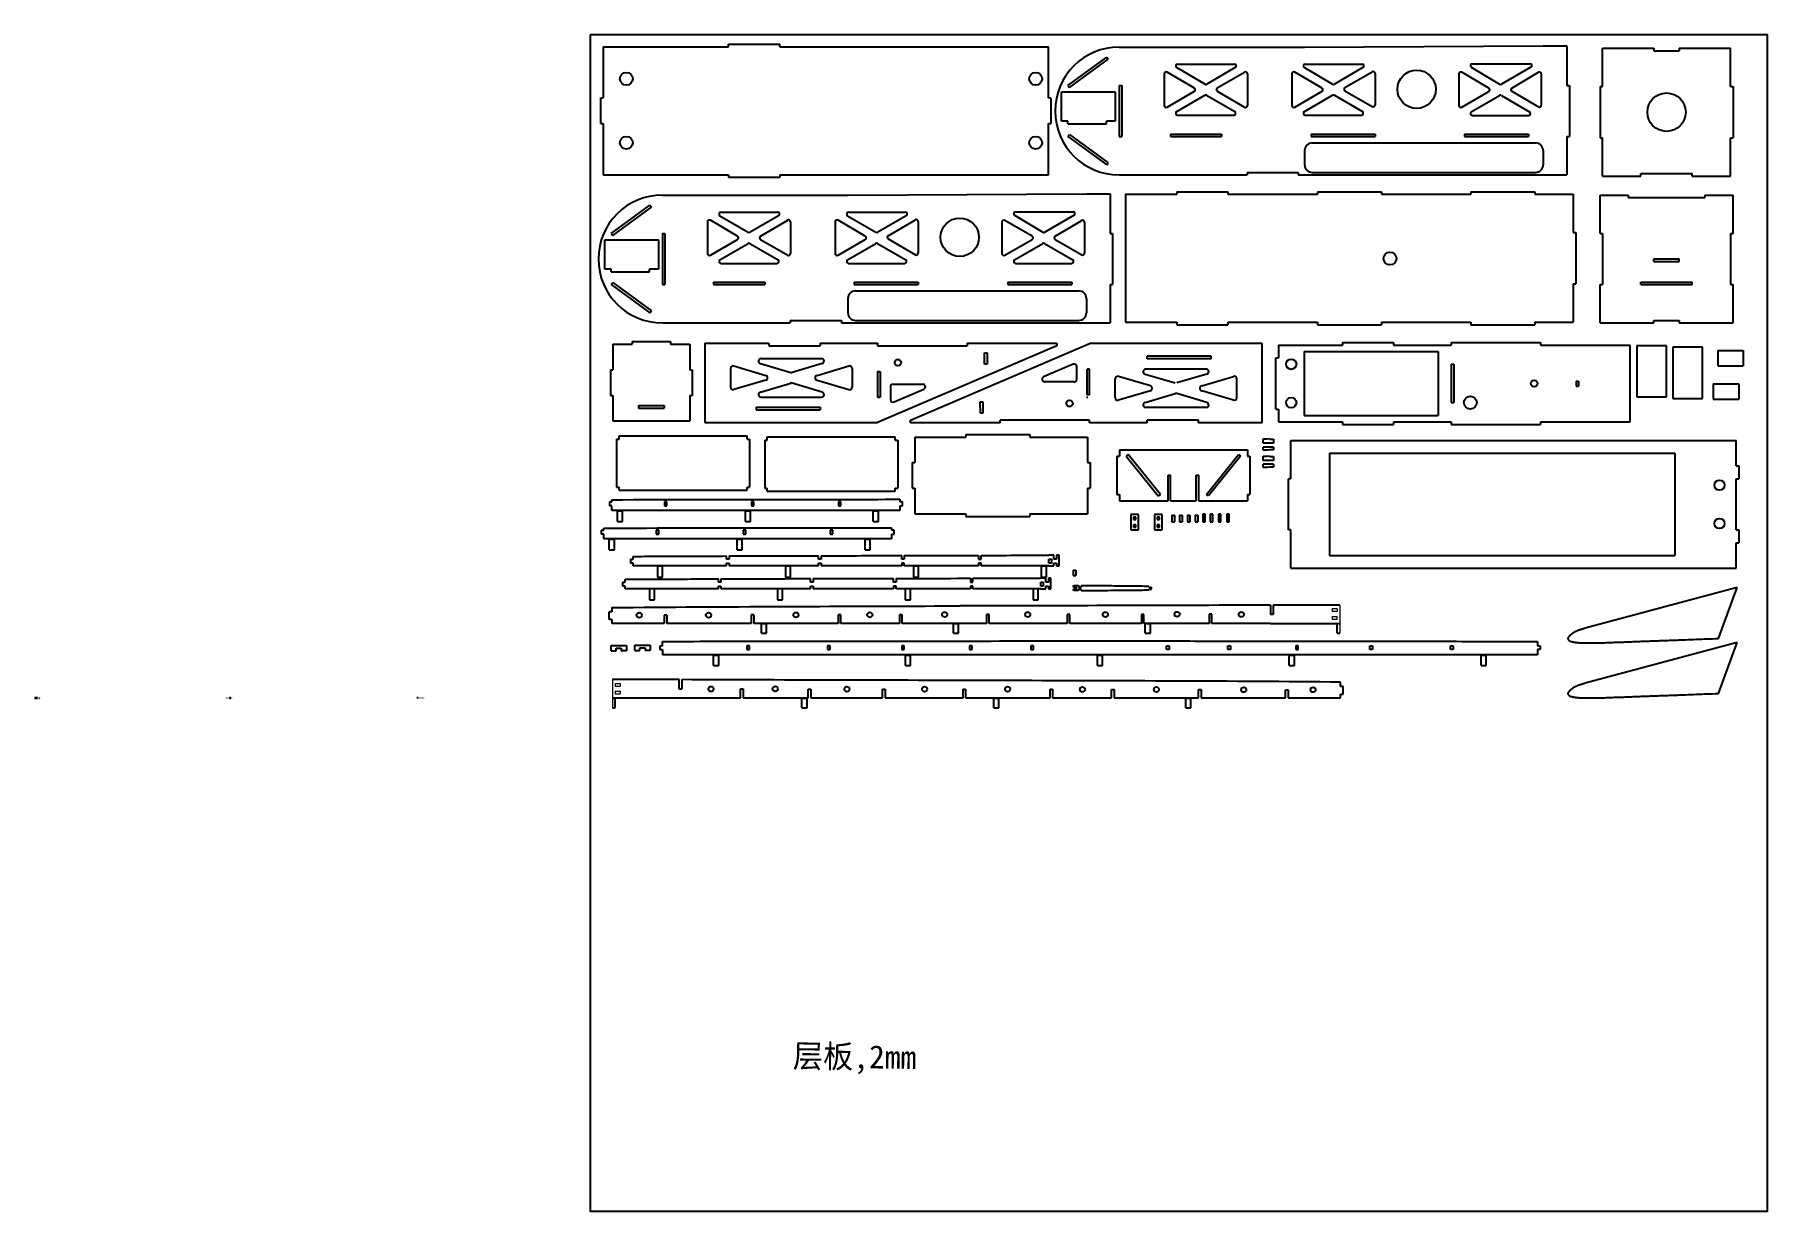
# Model space of a CAD drawing. Header units: millimetres. Extents: x -454 to 901, y -788 to 132.
import ezdxf

# ---------------------------------------------------------------- set-up
doc = ezdxf.new("R2010")
doc.units = ezdxf.units.MM
doc.layers.add('SLD-0', color=7, linetype='Continuous')

msp = doc.modelspace()

# ---------------------------------------------------------------- texts
msp.add_text('层板,2mm', height=18.12, rotation=359.2261).set_placement((138.7, -675.9))

# ---------------------------------------------------------------- blocks, each defined once
blk = doc.blocks.new('块2')
at = {"layer": 'SLD-0'}
for p, q in [((31.3, 45.2), (31.3, 49.2)), ((31.3, 49.2), (43.3, 49.2)), ((31.3, 45.2), (35.3, 45.2)), ((35.3, 45.2), (35.3, 47.2)), ((35.3, 47.2), (39.3, 47.2)), ((39.3, 47.2), (39.3, 45.2)), ((43.3, 45.2), (39.3, 45.2)), ((43.3, 49.2), (43.3, 45.2))]:
    blk.add_line(p, q, dxfattribs=at)
blk = doc.blocks.new('main_wing_第二横梁左')
at = {"color": 7, "linetype": 'Continuous', "lineweight": 25}
for p, q in [((2, 16.7), (0, 16.7)), ((0, 10.7), (0, 16.7)), ((2, 20.1), (2, 16.7)), ((43, 14.1), (43, 7.7)), ((45, 14.1), (43, 14.1)), ((45, 14.1), (45, 7.7)), ((111, 14.3), (111, 7.7)), ((113, 14.3), (111, 14.3)), ((113, 14.3), (113, 7.7)), ((179, 14.4), (179, 7.7)), ((181, 14.4), (179, 14.4)), ((181, 7.7), (181, 14.4)), ((227, 14.5), (227, 7.7)), ((229, 14.5), (227, 14.5)), ((229, 7.7), (229, 14.5)), ((295, 14.6), (295, 7.7)), ((297, 14.6), (295, 14.6)), ((297, 7.7), (297, 14.6)), ((358, 14.6), (358, 7.7)), ((360, 14.6), (358, 14.6)), ((360, 7.7), (360, 14.6)), ((416, 14.7), (416, 7.7)), ((418, 14.7), (416, 14.7)), ((418, 7.7), (418, 14.7)), ((469, 14.8), (469, 7.7)), ((471, 14.8), (469, 14.8)), ((471, 7.7), (471, 14.8)), ((517, 22), (517, 14.7)), ((519, 14.7), (517, 14.7)), ((571, 22), (519, 22)), ((519, 22), (519, 14.7)), ((2, 10.7), (0, 10.7)), ((2, 10.7), (2, 7.7)), ((119, 0), (119, 7.7)), ((119, 0), (123, 0)), ((119.2, 7.7), (119.2, 7.6)), ((119.2, 7.6), (120.2, 7.6)), ((120.2, 7.6), (120.2, 7.7)), ((120.4, 7.7), (120.4, 7.6)), ((120.4, 7.6), (121.4, 7.6)), ((121.4, 7.6), (121.4, 7.7)), ((121.6, 7.7), (121.6, 7.6)), ((121.6, 7.6), (122.6, 7.6)), ((122.6, 7.6), (122.6, 7.7)), ((122.8, 7.7), (122.8, 7.6)), ((122.8, 7.6), (123, 7.6)), ((123, 0), (123, 7.6)), ((269, 0), (269, 7.7)), ((269, 0), (273, 0)), ((269.2, 7.7), (269.2, 7.6)), ((269.2, 7.6), (270.2, 7.6)), ((270.2, 7.6), (270.2, 7.7)), ((270.4, 7.7), (270.4, 7.6)), ((270.4, 7.6), (271.4, 7.6)), ((271.4, 7.6), (271.4, 7.7)), ((271.6, 7.7), (271.6, 7.6)), ((271.6, 7.6), (272.6, 7.6)), ((272.6, 7.6), (272.6, 7.7)), ((272.8, 7.7), (272.8, 7.6)), ((272.8, 7.6), (273, 7.6)), ((273, 0), (273, 7.6)), ((419, 0), (419, 7.7)), ((419.2, 7.7), (419.2, 7.6)), ((419.2, 7.6), (420.2, 7.6)), ((420.2, 7.6), (420.2, 7.7)), ((420.4, 7.7), (420.4, 7.6)), ((420.4, 7.6), (421.4, 7.6)), ((421.4, 7.6), (421.4, 7.7)), ((421.6, 7.7), (421.6, 7.6)), ((421.6, 7.6), (422.6, 7.6)), ((422.6, 7.6), (422.6, 7.7)), ((422.8, 7.7), (422.8, 7.6)), ((422.8, 7.6), (423, 7.6)), ((423, 0), (423, 7.6)), ((517, 7.7), (569, 7.7)), ((569, 0), (569, 7.7)), ((569, 0), (571, 0)), ((569.2, 7.7), (569.2, 7.6)), ((569.2, 7.7), (570.2, 7.7)), ((569.2, 7.6), (570.2, 7.6)), ((570.2, 7.6), (570.2, 7.7)), ((570.4, 7.7), (570.4, 7.6)), ((570.4, 7.7), (571, 7.7)), ((570.4, 7.6), (571, 7.6)), ((419, 0), (423, 0))]:
    blk.add_line(p, q, dxfattribs=at)
at = {"color": 7, "linetype": 'Continuous', "lineweight": 18}
for p, q in [((569, 19), (565, 19)), ((565, 19), (565, 17)), ((569, 17), (565, 17)), ((569, 19), (569, 17)), ((571, 22), (571, 0)), ((569, 12.9), (565, 12.9)), ((565, 12.9), (565, 10.9)), ((565, 10.9), (569, 10.9)), ((569, 10.9), (569, 12.9))]:
    blk.add_line(p, q, dxfattribs=at)
at = {"color": 7, "linetype": 'Continuous', "lineweight": 25}
for centre in [(23.4, 14.1), (77.6, 14.1), (145.9, 14.3), (203.7, 14.4), (262.2, 14.6), (327.1, 14.6), (387.8, 14.6), (443.9, 14.8), (494.1, 14.7)]:
    blk.add_circle(centre, 2, dxfattribs=at)
for points, knots in [([(2, 20.1), (46.3, 20.5), (90.6, 20.7), (134.8, 20.9), (174.6, 21.1), (214.5, 21.2), (254.3, 21.3)], [0.0020001, 0.0020001, 0.0020001, 0.0020001, 0.1348402, 0.1348402, 0.1348402, 0.2542678, 0.2542678, 0.2542678, 0.2542678]), ([(517, 22), (474.1, 21.8), (393.2, 21.6), (312.3, 21.4), (274.3, 21.4)], [0, 0, 0, 0, 0.25, 0.4713061, 0.4713061, 0.4713061, 0.4713061])]:
    blk.add_open_spline(points, degree=3, knots=knots, dxfattribs=at)
for points in [[(254.3, 21.3), (260.9, 21.3), (267.6, 21.3), (274.3, 21.4)], [(43, 7.7), (29.3, 7.7), (15.7, 7.7), (2, 7.7)], [(111, 7.7), (89, 7.7), (67, 7.7), (45, 7.7)], [(119, 7.7), (117, 7.7), (115, 7.7), (113, 7.7)], [(120.2, 7.7), (119.9, 7.7), (119.5, 7.7), (119.2, 7.7)], [(121.4, 7.7), (121.1, 7.7), (120.7, 7.7), (120.4, 7.7)], [(122.6, 7.7), (122.3, 7.7), (121.9, 7.7), (121.6, 7.7)], [(179, 7.7), (160.3, 7.7), (141.5, 7.7), (122.8, 7.7)], [(227, 7.7), (211.7, 7.7), (196.3, 7.7), (181, 7.7)], [(269, 7.7), (255.7, 7.7), (242.3, 7.7), (229, 7.7)], [(270.2, 7.7), (269.9, 7.7), (269.5, 7.7), (269.2, 7.7)], [(271.4, 7.7), (271.1, 7.7), (270.7, 7.7), (270.4, 7.7)], [(272.6, 7.7), (272.3, 7.7), (271.9, 7.7), (271.6, 7.7)], [(295, 7.7), (287.6, 7.7), (280.2, 7.7), (272.8, 7.7)], [(358, 7.7), (337.7, 7.7), (317.3, 7.7), (297, 7.7)], [(416, 7.7), (397.3, 7.7), (378.7, 7.7), (360, 7.7)], [(419, 7.7), (418.7, 7.7), (418.3, 7.7), (418, 7.7)], [(420.2, 7.7), (419.9, 7.7), (419.5, 7.7), (419.2, 7.7)], [(421.4, 7.7), (421.1, 7.7), (420.7, 7.7), (420.4, 7.7)], [(422.6, 7.7), (422.3, 7.7), (421.9, 7.7), (421.6, 7.7)], [(469, 7.7), (453.6, 7.7), (438.2, 7.7), (422.8, 7.7)], [(517, 7.7), (501.7, 7.7), (486.3, 7.7), (471, 7.7)]]:
    blk.add_open_spline(points, degree=3, dxfattribs=at)
blk = doc.blocks.new('襟翼前龙骨挡板')
at = {"color": 7, "linetype": 'Continuous', "lineweight": 25}
for p, q in [((0, 15.5), (2, 15.5)), ((0, 15.5), (0, 12.5)), ((2, 15.5), (2, 18.9)), ((70, 15.5), (68, 15.5)), ((68, 15.5), (68, 12.5)), ((70, 12.5), (70, 15.5)), ((133, 15.5), (131, 15.5)), ((131, 15.5), (131, 12.5)), ((133, 12.5), (133, 15.5)), ((191, 15.5), (189, 15.5)), ((189, 15.5), (189, 12.5)), ((191, 12.5), (191, 15.5)), ((244, 15.5), (242, 15.5)), ((242, 15.5), (242, 12.5)), ((244, 12.5), (244, 15.5)), ((292, 15.5), (290, 15.5)), ((290, 15.5), (290, 12.5)), ((292, 19.3), (396, 19.3)), ((292, 12.5), (292, 15.5)), ((396, 15.5), (398, 15.5)), ((396, 12.5), (396, 15.5)), ((398, 15.5), (398, 12.5)), ((444, 12.5), (444, 15.5)), ((444, 15.5), (446, 15.5)), ((446, 15.5), (446, 12.5)), ((499, 15.5), (497, 15.5)), ((497, 15.5), (497, 12.5)), ((499, 12.5), (499, 15.5)), ((555, 12.5), (555, 15.5)), ((555, 15.5), (557, 15.5)), ((557, 15.5), (557, 12.5)), ((618, 12.5), (618, 15.5)), ((618, 15.5), (620, 15.5)), ((620, 15.5), (620, 12.5)), ((686, 18.9), (686, 15.5)), ((686, 15.5), (688, 15.5)), ((688, 15.5), (688, 12.5)), ((0, 12.5), (2, 12.5)), ((2, 12.5), (2, 8.3)), ((42, 0), (42, 8.3)), ((42, 0), (46, 0)), ((42.2, 8.3), (42.2, 8.1)), ((42.2, 8.1), (43.2, 8.1)), ((43.2, 8.1), (43.2, 8.3)), ((43.4, 8.3), (43.4, 8.1)), ((43.4, 8.1), (44.4, 8.1)), ((44.4, 8.1), (44.4, 8.3)), ((44.6, 8.3), (44.6, 8.1)), ((44.6, 8.1), (45.6, 8.1)), ((45.6, 8.1), (45.6, 8.3)), ((45.8, 8.3), (45.8, 8.1)), ((45.8, 8.1), (46, 8.1)), ((46, 0), (46, 8.1)), ((68, 12.5), (70, 12.5)), ((131, 12.5), (133, 12.5)), ((189, 12.5), (191, 12.5)), ((192, 0), (192, 8.3)), ((192, 0), (196, 0)), ((192.2, 8.3), (192.2, 8.1)), ((192.2, 8.1), (193.2, 8.1)), ((193.2, 8.1), (193.2, 8.3)), ((193.4, 8.3), (193.4, 8.1)), ((193.4, 8.1), (194.4, 8.1)), ((194.4, 8.1), (194.4, 8.3)), ((194.6, 8.3), (194.6, 8.1)), ((194.6, 8.1), (195.6, 8.1)), ((195.6, 8.1), (195.6, 8.3)), ((195.8, 8.3), (195.8, 8.1)), ((195.8, 8.1), (196, 8.1)), ((196, 0), (196, 8.1)), ((242, 12.5), (244, 12.5)), ((290, 12.5), (292, 12.5)), ((342, 8.3), (292, 8.3)), ((342, 0), (342, 8.3)), ((342, 0), (346, 0)), ((342.2, 8.3), (342.2, 8.1)), ((343.2, 8.3), (342.2, 8.3)), ((342.2, 8.1), (343.2, 8.1)), ((343.2, 8.1), (343.2, 8.3)), ((343.4, 8.3), (343.4, 8.1)), ((344.4, 8.3), (343.4, 8.3)), ((343.4, 8.1), (344.4, 8.1)), ((344.4, 8.1), (344.4, 8.3)), ((344.6, 8.3), (344.6, 8.1)), ((345.6, 8.3), (344.6, 8.3)), ((344.6, 8.1), (345.6, 8.1)), ((345.6, 8.1), (345.6, 8.3)), ((345.8, 8.3), (345.8, 8.1)), ((396, 8.3), (345.8, 8.3)), ((345.8, 8.1), (346, 8.1)), ((346, 0), (346, 8.1)), ((398, 12.5), (396, 12.5)), ((446, 12.5), (444, 12.5)), ((492, 0), (492, 8.3)), ((492, 0), (496, 0)), ((492.2, 8.3), (492.2, 8.1)), ((492.2, 8.1), (493.2, 8.1)), ((493.2, 8.1), (493.2, 8.3)), ((493.4, 8.3), (493.4, 8.1)), ((493.4, 8.1), (494.4, 8.1)), ((494.4, 8.1), (494.4, 8.3)), ((494.6, 8.3), (494.6, 8.1)), ((494.6, 8.1), (495.6, 8.1)), ((495.6, 8.1), (495.6, 8.3)), ((495.8, 8.3), (495.8, 8.1)), ((495.8, 8.1), (496, 8.1)), ((496, 0), (496, 8.1)), ((497, 12.5), (499, 12.5)), ((557, 12.5), (555, 12.5)), ((620, 12.5), (618, 12.5)), ((642, 0), (642, 8.3)), ((642, 0), (646, 0)), ((642.2, 8.3), (642.2, 8.1)), ((642.2, 8.1), (643.2, 8.1)), ((643.2, 8.1), (643.2, 8.3)), ((643.4, 8.3), (643.4, 8.1)), ((643.4, 8.1), (644.4, 8.1)), ((644.4, 8.1), (644.4, 8.3)), ((644.6, 8.3), (644.6, 8.1)), ((644.6, 8.1), (645.6, 8.1)), ((645.6, 8.1), (645.6, 8.3)), ((645.8, 8.3), (645.8, 8.1)), ((645.8, 8.1), (646, 8.1)), ((646, 0), (646, 8.1)), ((686, 12.5), (686, 8.3)), ((688, 12.5), (686, 12.5))]:
    blk.add_line(p, q, dxfattribs=at)
for points, knots in [([(2, 18.9), (28.2, 19), (54.4, 19), (151, 19.1), (221.5, 19.1), (292, 19.3)], [0.002, 0.002, 0.002, 0.002, 0.0805321, 0.0805321, 0.2920002, 0.2920002, 0.2920002, 0.2920002]), ([(192, 8.3), (160.5, 8.3), (111.8, 8.3), (63.1, 8.3), (45.8, 8.3)], [0.0999806, 0.0999806, 0.0999806, 0.0999806, 0.1944848, 0.2461806, 0.2461806, 0.2461806, 0.2461806]), ([(492, 8.3), (484.2, 8.3), (452.2, 8.3), (420.2, 8.3), (396, 8.3)], [0.4923613, 0.4923613, 0.4923613, 0.4923613, 0.5520607, 0.736081, 0.736081, 0.736081, 0.736081]), ([(642, 8.3), (632.5, 8.3), (598.8, 8.3), (550.1, 8.3), (510.9, 8.3), (495.8, 8.3)], [0.111635, 0.111635, 0.111635, 0.111635, 0.1840202, 0.3680405, 0.4827162, 0.4827162, 0.4827162, 0.4827162])]:
    blk.add_open_spline(points, degree=3, knots=knots, dxfattribs=at)
for points in [[(396, 19.3), (420.2, 19.2), (468.5, 19.1), (541, 19.1), (613.5, 19), (661.8, 18.9), (686, 18.9)], [(42, 8.3), (28.7, 8.3), (15.3, 8.3), (2, 8.3)], [(43.2, 8.3), (42.9, 8.3), (42.6, 8.3), (42.2, 8.3)], [(44.4, 8.3), (44.1, 8.3), (43.8, 8.3), (43.4, 8.3)], [(45.6, 8.3), (45.3, 8.3), (45, 8.3), (44.6, 8.3)], [(193.2, 8.3), (192.9, 8.3), (192.6, 8.3), (192.2, 8.3)], [(194.4, 8.3), (194.1, 8.3), (193.8, 8.3), (193.4, 8.3)], [(195.6, 8.3), (195.3, 8.3), (195, 8.3), (194.6, 8.3)], [(292, 8.3), (259.9, 8.3), (227.9, 8.3), (195.8, 8.3)], [(493.2, 8.3), (492.9, 8.3), (492.6, 8.3), (492.2, 8.3)], [(494.4, 8.3), (494.1, 8.3), (493.8, 8.3), (493.4, 8.3)], [(495.6, 8.3), (495.3, 8.3), (495, 8.3), (494.6, 8.3)], [(643.2, 8.3), (642.9, 8.3), (642.6, 8.3), (642.2, 8.3)], [(644.4, 8.3), (644.1, 8.3), (643.8, 8.3), (643.4, 8.3)], [(645.6, 8.3), (645.3, 8.3), (645, 8.3), (644.6, 8.3)], [(686, 8.3), (672.6, 8.3), (659.2, 8.3), (645.8, 8.3)]]:
    blk.add_open_spline(points, degree=3, dxfattribs=at)
blk = doc.blocks.new('main_wing_第二横梁右')
at = {"color": 7, "linetype": 'Continuous', "lineweight": 25}
for p, q in [((623, 22), (571, 22)), ((623, 14.7), (623, 22)), ((625, 14.7), (623, 14.7)), ((625, 22), (625, 14.7)), ((671, 7.7), (671, 14.8)), ((671, 14.8), (673, 14.8)), ((673, 14.8), (673, 7.7)), ((724, 7.7), (724, 14.7)), ((724, 14.7), (726, 14.7)), ((726, 14.7), (726, 7.7)), ((782, 7.7), (782, 14.6)), ((782, 14.6), (784, 14.6)), ((784, 14.6), (784, 7.7)), ((845, 7.7), (845, 14.6)), ((845, 14.6), (847, 14.6)), ((847, 14.6), (847, 7.7)), ((913, 7.7), (913, 14.5)), ((913, 14.5), (915, 14.5)), ((915, 14.5), (915, 7.7)), ((961, 7.7), (961, 14.4)), ((961, 14.4), (963, 14.4)), ((963, 14.4), (963, 7.7)), ((1029, 7.7), (1029, 14.3)), ((1029, 14.3), (1031, 14.3)), ((1031, 14.3), (1031, 7.7)), ((1097, 7.7), (1097, 14.1)), ((1097, 14.1), (1099, 14.1)), ((1099, 14.1), (1099, 7.7)), ((1140, 16.7), (1140, 20.1)), ((1142, 16.7), (1140, 16.7)), ((1142, 10.7), (1142, 16.7)), ((119.2, 7.7), (119.2, 7.6)), ((119.2, 7.6), (120.2, 7.6)), ((120.2, 7.6), (120.2, 7.7)), ((120.4, 7.7), (120.4, 7.6)), ((120.4, 7.6), (121.4, 7.6)), ((121.4, 7.6), (121.4, 7.7)), ((121.6, 7.7), (121.6, 7.6)), ((122.6, 7.6), (122.6, 7.7)), ((122.8, 7.7), (122.8, 7.6)), ((122.8, 7.6), (123, 7.6)), ((269.2, 7.7), (269.2, 7.6)), ((270.2, 7.6), (270.2, 7.7)), ((270.4, 7.7), (270.4, 7.6)), ((271.4, 7.6), (271.4, 7.7)), ((271.6, 7.7), (271.6, 7.6)), ((271.6, 7.6), (272.6, 7.6)), ((272.6, 7.6), (272.6, 7.7)), ((272.8, 7.7), (272.8, 7.6)), ((419.2, 7.7), (419.2, 7.6)), ((420.2, 7.6), (420.2, 7.7)), ((420.4, 7.7), (420.4, 7.6)), ((421.4, 7.6), (421.4, 7.7)), ((421.6, 7.7), (421.6, 7.6)), ((422.6, 7.6), (422.6, 7.7)), ((422.8, 7.7), (422.8, 7.6)), ((422.8, 7.6), (423, 7.6)), ((569, 7.7), (569, 7.7)), ((569.2, 7.7), (569.2, 7.7)), ((570.2, 7.7), (570.2, 7.7)), ((571, 7.7), (571.4, 7.7)), ((571, 7.6), (571.4, 7.6)), ((571, 0), (573, 0)), ((571.4, 7.6), (571.4, 7.7)), ((571.6, 7.7), (571.6, 7.6)), ((571.6, 7.7), (572.6, 7.7)), ((571.6, 7.6), (572.6, 7.6)), ((572.6, 7.6), (572.6, 7.7)), ((572.8, 7.7), (572.8, 7.6)), ((572.8, 7.7), (625, 7.7)), ((572.8, 7.6), (573, 7.6)), ((573, 0), (573, 7.6)), ((719, 0), (719, 7.7)), ((719, 0), (723, 0)), ((719.2, 7.7), (719.2, 7.6)), ((719.2, 7.6), (720.2, 7.6)), ((720.2, 7.6), (720.2, 7.7)), ((720.4, 7.7), (720.4, 7.6)), ((720.4, 7.6), (721.4, 7.6)), ((721.4, 7.6), (721.4, 7.7)), ((721.6, 7.7), (721.6, 7.6)), ((721.6, 7.6), (722.6, 7.6)), ((722.6, 7.6), (722.6, 7.7)), ((722.8, 7.7), (722.8, 7.6)), ((722.8, 7.6), (723, 7.6)), ((723, 0), (723, 7.6)), ((869, 0), (869, 7.7)), ((869, 0), (873, 0)), ((869.2, 7.7), (869.2, 7.6)), ((869.2, 7.6), (870.2, 7.6)), ((870.2, 7.6), (870.2, 7.7)), ((870.4, 7.7), (870.4, 7.6)), ((870.4, 7.6), (871.4, 7.6)), ((871.4, 7.6), (871.4, 7.7)), ((871.6, 7.7), (871.6, 7.6)), ((871.6, 7.6), (872.6, 7.6)), ((872.6, 7.6), (872.6, 7.7)), ((872.8, 7.7), (872.8, 7.6)), ((872.8, 7.6), (873, 7.6)), ((873, 0), (873, 7.6)), ((1019, 0), (1019, 7.7)), ((1019, 0), (1023, 0)), ((1019.2, 7.7), (1019.2, 7.6)), ((1019.2, 7.6), (1020.2, 7.6)), ((1020.2, 7.6), (1020.2, 7.7)), ((1020.4, 7.7), (1020.4, 7.6)), ((1020.4, 7.6), (1021.4, 7.6)), ((1021.4, 7.6), (1021.4, 7.7)), ((1021.6, 7.7), (1021.6, 7.6)), ((1021.6, 7.6), (1022.6, 7.6)), ((1022.6, 7.6), (1022.6, 7.7)), ((1022.8, 7.7), (1022.8, 7.6)), ((1022.8, 7.6), (1023, 7.6)), ((1023, 0), (1023, 7.6)), ((1140, 7.7), (1140, 10.7)), ((1140, 10.7), (1142, 10.7))]:
    blk.add_line(p, q, dxfattribs=at)
at = {"color": 7, "linetype": 'Continuous', "lineweight": 18}
for p, q in [((571, 22), (571, 0)), ((573, 19), (577, 19)), ((573, 19), (573, 17)), ((573, 17), (577, 17)), ((577, 19), (577, 17)), ((573, 13), (577, 13)), ((573, 13), (573, 11)), ((573, 11), (577, 11)), ((577, 13), (577, 11))]:
    blk.add_line(p, q, dxfattribs=at)
at = {"color": 7, "linetype": 'Continuous', "lineweight": 25}
for centre in [(647.9, 14.7), (698.1, 14.8), (754.2, 14.6), (814.9, 14.6), (879.8, 14.6), (938.3, 14.4), (996.1, 14.3), (1064.4, 14.1), (1118.6, 14.1)]:
    blk.add_circle(centre, 2, dxfattribs=at)
for points in [[(1140, 20.1), (1097.1, 20.5), (1011.3, 20.9), (882.5, 21.3), (753.8, 21.6), (667.9, 21.8), (625, 22)], [(120.2, 7.7), (119.9, 7.7), (119.5, 7.7), (119.2, 7.7)], [(121.4, 7.7), (121.1, 7.7), (120.7, 7.7), (120.4, 7.7)], [(272.6, 7.7), (272.3, 7.7), (271.9, 7.7), (271.6, 7.7)], [(419, 7.7), (418.7, 7.7), (418.3, 7.7), (418, 7.7)], [(625, 7.7), (628.8, 7.7), (636.5, 7.7), (648, 7.7), (659.5, 7.7), (667.2, 7.7), (671, 7.7)], [(673, 7.7), (688.3, 7.7), (703.7, 7.7), (719, 7.7)], [(719.2, 7.7), (719.5, 7.7), (719.9, 7.7), (720.2, 7.7)], [(720.4, 7.7), (720.7, 7.7), (721.1, 7.7), (721.4, 7.7)], [(721.6, 7.7), (721.9, 7.7), (722.3, 7.7), (722.6, 7.7)], [(722.8, 7.7), (723.2, 7.7), (723.6, 7.7), (724, 7.7)], [(726, 7.7), (744.7, 7.7), (763.3, 7.7), (782, 7.7)], [(784, 7.7), (804.3, 7.7), (824.7, 7.7), (845, 7.7)], [(847, 7.7), (854.3, 7.7), (861.7, 7.7), (869, 7.7)], [(869.2, 7.7), (869.5, 7.7), (869.9, 7.7), (870.2, 7.7)], [(870.4, 7.7), (870.7, 7.7), (871.1, 7.7), (871.4, 7.7)], [(871.6, 7.7), (871.9, 7.7), (872.3, 7.7), (872.6, 7.7)], [(872.8, 7.7), (886.2, 7.7), (899.6, 7.7), (913, 7.7)], [(915, 7.7), (930.3, 7.7), (945.7, 7.7), (961, 7.7)], [(963, 7.7), (981.7, 7.7), (1000.3, 7.7), (1019, 7.7)], [(1019.2, 7.7), (1019.5, 7.7), (1019.9, 7.7), (1020.2, 7.7)], [(1020.4, 7.7), (1020.7, 7.7), (1021.1, 7.7), (1021.4, 7.7)], [(1021.6, 7.7), (1021.9, 7.7), (1022.3, 7.7), (1022.6, 7.7)], [(1022.8, 7.7), (1024.9, 7.7), (1026.9, 7.7), (1029, 7.7)], [(1031, 7.7), (1053, 7.7), (1075, 7.7), (1097, 7.7)], [(1099, 7.7), (1112.7, 7.7), (1126.3, 7.7), (1140, 7.7)]]:
    blk.add_open_spline(points, degree=3, dxfattribs=at)
blk = doc.blocks.new('tail_卡扣')
at = {"color": 7, "linetype": 'Continuous', "lineweight": 25}
for p, q in [((0, 5.4), (0, 8.8)), ((0, 8.8), (3, 8.8)), ((8, 5.4), (0, 5.4)), ((8, 2.4), (0, 2.4)), ((0, 0), (0, 2.4)), ((3, 0), (0, 0)), ((5, 8.5), (3, 8.8)), ((5, 0.1), (3, 0)), ((5, 8.5), (8, 8.5)), ((8, 0.1), (5, 0.1)), ((8, 8.5), (8, 5.4)), ((8, 2.4), (8, 0.1))]:
    blk.add_line(p, q, dxfattribs=at)
blk = doc.blocks.new('插座板')
at = {"color": 7, "linetype": 'Continuous', "lineweight": 25}
for p, q in [((0, 12), (0, 0)), ((6, 12), (0, 12)), ((0, 0), (6, 0)), ((4, 10), (2, 10)), ((2, 10), (2, 8)), ((2, 8), (4, 8)), ((4, 4), (2, 4)), ((2, 4), (2, 2)), ((2, 2), (4, 2)), ((4, 8), (4, 10)), ((4, 2), (4, 4)), ((6, 0), (6, 12))]:
    blk.add_line(p, q, dxfattribs=at)
blk = doc.blocks.new('6mm插座')
at = {"color": 7, "linetype": 'Continuous', "lineweight": 25}
for p, q in [((0, 6), (0, 0)), ((2, 6), (0, 6)), ((0, 0), (2, 0)), ((2, 0), (2, 6))]:
    blk.add_line(p, q, dxfattribs=at)
blk = doc.blocks.new('5mm插座')
at = {"color": 7, "linetype": 'Continuous', "lineweight": 25}
for p, q in [((0, 5), (0, 0)), ((0, 5), (2, 5)), ((0, 0), (2, 0)), ((2, 5), (2, 0))]:
    blk.add_line(p, q, dxfattribs=at)
blk = doc.blocks.new('副翼前挡板')
at = {"color": 7, "linetype": 'Continuous', "lineweight": 25}
for p, q in [((0, 15.4), (2, 15.4)), ((0, 15.4), (0, 12.4)), ((2, 15.4), (2, 17.1)), ((45, 15.4), (43, 15.4)), ((43, 15.4), (43, 12.4)), ((45, 12.4), (45, 15.4)), ((111, 15.4), (111, 12.4)), ((113, 15.4), (111, 15.4)), ((113, 12.4), (113, 15.4)), ((181, 15.4), (179, 15.4)), ((179, 15.4), (179, 12.4)), ((181, 12.4), (181, 15.4)), ((227, 17.4), (227, 15.4)), ((229, 15.4), (227, 15.4)), ((229, 12.4), (229, 15.4)), ((2, 12.4), (0, 12.4)), ((2, 8.6), (2, 12.4)), ((6.3, 0), (6.3, 8.6)), ((6.3, 0), (10.3, 0)), ((6.5, 8.6), (6.5, 8.4)), ((6.5, 8.4), (7.5, 8.4)), ((7.5, 8.4), (7.5, 8.6)), ((7.7, 8.6), (7.7, 8.4)), ((7.7, 8.4), (8.7, 8.4)), ((8.7, 8.4), (8.7, 8.6)), ((8.9, 8.6), (8.9, 8.4)), ((8.9, 8.4), (9.9, 8.4)), ((9.9, 8.4), (9.9, 8.6)), ((10.1, 8.6), (10.1, 8.4)), ((10.1, 8.4), (10.3, 8.4)), ((10.3, 0), (10.3, 8.4)), ((43, 12.4), (45, 12.4)), ((106.3, 0), (106.3, 8.6)), ((106.3, 0), (110.3, 0)), ((106.5, 8.6), (106.5, 8.4)), ((106.5, 8.4), (107.5, 8.4)), ((107.5, 8.4), (107.5, 8.6)), ((107.7, 8.6), (107.7, 8.4)), ((107.7, 8.4), (108.7, 8.4)), ((108.7, 8.4), (108.7, 8.6)), ((108.9, 8.6), (108.9, 8.4)), ((108.9, 8.4), (109.9, 8.4)), ((109.9, 8.4), (109.9, 8.6)), ((110.1, 8.6), (110.1, 8.4)), ((110.1, 8.4), (110.3, 8.4)), ((110.3, 0), (110.3, 8.4)), ((111, 12.4), (113, 12.4)), ((179, 12.4), (181, 12.4)), ((206.3, 0), (206.3, 8.6)), ((206.3, 0), (210.3, 0)), ((206.5, 8.6), (206.5, 8.4)), ((206.5, 8.4), (207.5, 8.4)), ((207.5, 8.4), (207.5, 8.6)), ((207.7, 8.6), (207.7, 8.4)), ((207.7, 8.4), (208.7, 8.4)), ((208.7, 8.4), (208.7, 8.6)), ((208.9, 8.6), (208.9, 8.4)), ((208.9, 8.4), (209.9, 8.4)), ((209.9, 8.4), (209.9, 8.6)), ((210.1, 8.6), (210.1, 8.4)), ((210.1, 8.4), (210.3, 8.4)), ((210.3, 0), (210.3, 8.4)), ((227, 12.4), (227, 8.6)), ((227, 12.4), (229, 12.4))]:
    blk.add_line(p, q, dxfattribs=at)
for points, knots in [([(2, 17.1), (46.6, 17.2), (91.2, 17.3), (135.8, 17.3), (166.2, 17.3), (196.6, 17.4), (227, 17.4)], [0.002, 0.002, 0.002, 0.002, 0.1358483, 0.1358483, 0.1358483, 0.2270002, 0.2270002, 0.2270002, 0.2270002]), ([(106.3, 8.6), (89.7, 8.6), (57.6, 8.6), (25.6, 8.6), (10.1, 8.6)], [0.41265214, 0.41265214, 0.41265214, 0.41265214, 0.46260475, 0.50885214, 0.50885214, 0.50885214, 0.50885214]), ([(206.3, 8.6), (188.8, 8.6), (156.8, 8.6), (124.7, 8.6), (110.1, 8.6)], [0.31265214, 0.31265214, 0.31265214, 0.31265214, 0.36521428, 0.40885214, 0.40885214, 0.40885214, 0.40885214])]:
    blk.add_open_spline(points, degree=3, knots=knots, dxfattribs=at)
for points in [[(6.3, 8.6), (4.9, 8.6), (3.4, 8.6), (2, 8.6)], [(7.5, 8.6), (7.2, 8.6), (6.9, 8.6), (6.5, 8.6)], [(8.7, 8.6), (8.4, 8.6), (8.1, 8.6), (7.7, 8.6)], [(9.9, 8.6), (9.6, 8.6), (9.3, 8.6), (8.9, 8.6)], [(107.5, 8.6), (107.2, 8.6), (106.9, 8.6), (106.5, 8.6)], [(108.7, 8.6), (108.4, 8.6), (108.1, 8.6), (107.7, 8.6)], [(109.9, 8.6), (109.6, 8.6), (109.3, 8.6), (108.9, 8.6)], [(207.5, 8.6), (207.2, 8.6), (206.9, 8.6), (206.5, 8.6)], [(208.7, 8.6), (208.4, 8.6), (208.1, 8.6), (207.7, 8.6)], [(209.9, 8.6), (209.6, 8.6), (209.3, 8.6), (208.9, 8.6)], [(227, 8.6), (221.4, 8.6), (215.8, 8.6), (210.1, 8.6)]]:
    blk.add_open_spline(points, degree=3, dxfattribs=at)
blk = doc.blocks.new('升降舵前挡板')
at = {"color": 7, "linetype": 'Continuous', "lineweight": 25}
for p, q in [((0, 13.9), (2, 13.9)), ((0, 13.9), (0, 10.9)), ((2, 13.9), (2, 16.2)), ((75, 13.9), (75, 16.5)), ((77, 13.9), (75, 13.9)), ((77, 16.5), (77, 13.9)), ((147, 13.9), (147, 16.7)), ((149, 13.9), (147, 13.9)), ((149, 16.7), (149, 13.9)), ((212, 13.9), (212, 16.8)), ((214, 13.9), (212, 13.9)), ((214, 16.8), (214, 13.9)), ((272, 17), (272, 13.9)), ((272, 13.9), (274, 13.9)), ((274, 13.9), (274, 17)), ((331, 17.1), (327, 17.1)), ((327, 13.9), (329, 13.9)), ((327, 10.9), (327, 13.9)), ((329, 13.9), (329, 10.9)), ((331, 13.9), (331, 17.1)), ((333, 13.9), (331, 13.9)), ((335, 17.1), (333, 17.1)), ((333, 17.1), (333, 13.9)), ((335, 8.7), (335, 17.1)), ((2, 10.9), (0, 10.9)), ((2, 8.7), (2, 10.9)), ((21.1, 8.7), (21.1, 0)), ((21.1, 0), (25.1, 0)), ((21.3, 8.6), (21.3, 8.7)), ((22.3, 8.6), (21.3, 8.6)), ((22.3, 8.7), (22.3, 8.6)), ((22.5, 8.6), (22.5, 8.7)), ((23.5, 8.6), (22.5, 8.6)), ((23.5, 8.7), (23.5, 8.6)), ((23.7, 8.6), (23.7, 8.7)), ((24.7, 8.6), (23.7, 8.6)), ((24.7, 8.7), (24.7, 8.6)), ((24.9, 8.6), (24.9, 8.7)), ((25.1, 8.6), (24.9, 8.6)), ((25.1, 0), (25.1, 8.6)), ((75, 8.7), (75, 10.9)), ((75, 10.9), (77, 10.9)), ((77, 10.9), (77, 8.7)), ((121.1, 8.7), (121.1, 0)), ((121.1, 0), (125.1, 0)), ((121.3, 8.6), (121.3, 8.7)), ((122.3, 8.6), (121.3, 8.6)), ((122.3, 8.7), (122.3, 8.6)), ((122.5, 8.6), (122.5, 8.7)), ((123.5, 8.6), (122.5, 8.6)), ((123.5, 8.7), (123.5, 8.6)), ((123.7, 8.6), (123.7, 8.7)), ((124.7, 8.6), (123.7, 8.6)), ((124.7, 8.7), (124.7, 8.6)), ((124.9, 8.6), (124.9, 8.7)), ((125.1, 8.6), (124.9, 8.6)), ((125.1, 0), (125.1, 8.6)), ((147, 8.7), (147, 10.9)), ((147, 10.9), (149, 10.9)), ((149, 10.9), (149, 8.7)), ((212, 10.9), (212, 8.7)), ((214, 10.9), (212, 10.9)), ((214, 8.7), (214, 10.9)), ((221.1, 8.7), (221.1, 0)), ((221.1, 0), (225.1, 0)), ((221.3, 8.6), (221.3, 8.7)), ((222.3, 8.6), (221.3, 8.6)), ((222.3, 8.7), (222.3, 8.6)), ((222.5, 8.6), (222.5, 8.7)), ((223.5, 8.6), (222.5, 8.6)), ((223.5, 8.7), (223.5, 8.6)), ((223.7, 8.6), (223.7, 8.7)), ((224.7, 8.6), (223.7, 8.6)), ((224.7, 8.7), (224.7, 8.6)), ((224.9, 8.6), (224.9, 8.7)), ((225.1, 8.6), (224.9, 8.6)), ((225.1, 0), (225.1, 8.6)), ((272, 10.9), (272, 8.7)), ((274, 10.9), (272, 10.9)), ((274, 8.7), (274, 10.9)), ((321.1, 8.7), (321.1, 0)), ((321.1, 0), (325.1, 0)), ((321.3, 8.6), (321.3, 8.7)), ((322.3, 8.6), (321.3, 8.6)), ((322.3, 8.7), (322.3, 8.6)), ((322.5, 8.6), (322.5, 8.7)), ((323.5, 8.6), (322.5, 8.6)), ((323.5, 8.7), (323.5, 8.6)), ((323.7, 8.6), (323.7, 8.7)), ((324.7, 8.6), (323.7, 8.6)), ((324.7, 8.7), (324.7, 8.6)), ((324.9, 8.6), (324.9, 8.7)), ((325.1, 8.6), (324.9, 8.6)), ((325.1, 0), (325.1, 8.6)), ((329, 10.9), (327, 10.9)), ((327, 8.7), (331, 8.7)), ((331, 8.7), (331, 10.9)), ((331, 10.9), (333, 10.9)), ((333, 10.9), (333, 8.7)), ((333, 8.7), (335, 8.7))]:
    blk.add_line(p, q, dxfattribs=at)
for points, knots in [([(2, 16.2), (10.3, 16.2), (18.5, 16.3), (42.9, 16.4), (58.9, 16.4), (75, 16.5)], [0.00200002, 0.00200002, 0.00200002, 0.00200002, 0.02679485, 0.02679485, 0.07500061, 0.07500061, 0.07500061, 0.07500061]), ([(77, 16.5), (96, 16.5), (115, 16.6), (138.3, 16.7), (142.7, 16.7), (147, 16.7)], [0.07700062, 0.07700062, 0.07700062, 0.07700062, 0.13397432, 0.13397432, 0.14700094, 0.14700094, 0.14700094, 0.14700094]), ([(214, 16.8), (219.8, 16.9), (239.2, 16.9), (258.5, 16.9), (272, 17)], [0.21400114, 0.21400114, 0.21400114, 0.21400114, 0.2314763, 0.27200125, 0.27200125, 0.27200125, 0.27200125])]:
    blk.add_open_spline(points, degree=3, knots=knots, dxfattribs=at)
for points in [[(149, 16.7), (170, 16.7), (191, 16.8), (212, 16.8)], [(274, 17), (291.7, 17), (309.3, 17), (327, 17.1)], [(21.1, 8.7), (14.7, 8.7), (8.4, 8.7), (2, 8.7)], [(22.3, 8.7), (22, 8.7), (21.7, 8.7), (21.3, 8.7)], [(23.5, 8.7), (23.2, 8.7), (22.9, 8.7), (22.5, 8.7)], [(24.7, 8.7), (24.4, 8.7), (24.1, 8.7), (23.7, 8.7)], [(75, 8.7), (58.3, 8.7), (41.6, 8.7), (24.9, 8.7)], [(121.1, 8.7), (106.4, 8.7), (91.7, 8.7), (77, 8.7)], [(122.3, 8.7), (122, 8.7), (121.7, 8.7), (121.3, 8.7)], [(123.5, 8.7), (123.2, 8.7), (122.9, 8.7), (122.5, 8.7)], [(124.7, 8.7), (124.4, 8.7), (124.1, 8.7), (123.7, 8.7)], [(147, 8.7), (139.6, 8.7), (132.3, 8.7), (124.9, 8.7)], [(212, 8.7), (191, 8.7), (170, 8.7), (149, 8.7)], [(221.1, 8.7), (218.7, 8.7), (216.4, 8.7), (214, 8.7)], [(222.3, 8.7), (222, 8.7), (221.7, 8.7), (221.3, 8.7)], [(223.5, 8.7), (223.2, 8.7), (222.9, 8.7), (222.5, 8.7)], [(224.7, 8.7), (224.4, 8.7), (224.1, 8.7), (223.7, 8.7)], [(272, 8.7), (256.3, 8.7), (240.6, 8.7), (224.9, 8.7)], [(321.1, 8.7), (305.4, 8.7), (289.7, 8.7), (274, 8.7)], [(322.3, 8.7), (322, 8.7), (321.7, 8.7), (321.3, 8.7)], [(323.5, 8.7), (323.2, 8.7), (322.9, 8.7), (322.5, 8.7)], [(324.7, 8.7), (324.4, 8.7), (324.1, 8.7), (323.7, 8.7)], [(327, 8.7), (326.3, 8.7), (325.6, 8.7), (324.9, 8.7)]]:
    blk.add_open_spline(points, degree=3, dxfattribs=at)
blk = doc.blocks.new('fin_方向舵前挡板_高度为59')
at = {"color": 7, "linetype": 'Continuous', "lineweight": 25}
for p, q in [((0, 3.9), (4, 3.9)), ((0, 2.7), (0, 3.9)), ((0, 2.7), (2, 2.7)), ((2, 1.2), (0, 1.2)), ((0, 0), (0, 1.2)), ((4, 0), (0, 0)), ((2, 2.7), (2, 1.2)), ((4, 3.9), (4, 2.7)), ((6, 2.7), (4, 2.7)), ((4, 1.2), (4, 0)), ((6, 1.2), (4, 1.2)), ((6, 3.7), (6, 2.7)), ((6, 0.1), (6, 1.2)), ((59, 2.7), (59, 3.3)), ((59, 2.7), (61, 2.7)), ((59, 0.6), (59, 1.2)), ((59, 1.2), (61, 1.2)), ((61, 1.2), (61, 2.7))]:
    blk.add_line(p, q, dxfattribs=at)
for points, knots in [([(59, 3.3), (58.4, 3.3), (57.9, 3.3), (57.4, 3.3), (52.5, 3.4), (47.6, 3.5), (42.8, 3.5), (37.9, 3.6), (33, 3.6), (24.1, 3.7), (20.1, 3.7), (12.7, 3.7), (9.4, 3.7), (6, 3.7)], [0.00202636, 0.00202636, 0.00202636, 0.00202636, 0.00364974, 0.00364974, 0.00364974, 0.01824908, 0.01824908, 0.01824908, 0.03284814, 0.03284814, 0.04491396, 0.04491396, 0.05500364, 0.05500364, 0.05500364, 0.05500364]), ([(6, 0.1), (8.7, 0.1), (11.5, 0.1), (17.6, 0.2), (21, 0.2), (27.8, 0.2), (31.2, 0.3), (37.9, 0.3), (41.3, 0.3), (44.7, 0.4), (49.5, 0.4), (54.2, 0.5), (59, 0.6)], [0.00200002, 0.00200002, 0.00200002, 0.00200002, 0.01018323, 0.01018323, 0.02036646, 0.02036646, 0.0305497, 0.0305497, 0.04073295, 0.04073295, 0.04073295, 0.05497701, 0.05497701, 0.05497701, 0.05497701])]:
    blk.add_open_spline(points, degree=3, knots=knots, dxfattribs=at)
blk = doc.blocks.new('fin_卡扣_高度为59')
at = {"color": 7, "linetype": 'Continuous', "lineweight": 25}
for p, q in [((0, 4), (2, 4)), ((0, 4), (0, 0)), ((0, 0), (2, 0)), ((2, 4), (2, 0))]:
    blk.add_line(p, q, dxfattribs=at)
blk = doc.blocks.new('main_wing_平面版小翼_可以是木板')
at = {"color": 7, "linetype": 'Continuous', "lineweight": 25}
for p, q in [((132.2, 43.3), (13.5, 11.5)), ((117.7, 3.5), (132.2, 43.3)), ((117.2, 3.5), (117.7, 3.5))]:
    blk.add_line(p, q, dxfattribs=at)
blk.add_open_spline([(13.5, 11.5), (13.2, 11.4), (12.5, 11.2), (11.5, 10.9), (10.5, 10.6), (9.5, 10.2), (8.5, 9.9), (7.5, 9.5), (6.5, 9.1), (5.6, 8.6), (4.6, 8.2), (3.9, 7.7), (3.3, 7.3), (2.9, 7), (2.5, 6.7), (2.1, 6.3), (1.7, 6), (1.3, 5.6), (0.9, 5.2), (0.6, 4.9), (0.3, 4.4), (0, 4), (-0.1, 3.4), (0, 2.9), (0.2, 2.5), (0.6, 2.1), (1, 1.7), (1.5, 1.5), (1.9, 1.3), (2.6, 1.1), (3.5, 0.9), (4.5, 0.7), (5.6, 0.5), (6.6, 0.4), (7.7, 0.3), (8.7, 0.2), (9.8, 0.2), (10.8, 0.1), (11.9, 0.1), (12.9, 0.1), (14.3, 0), (16.1, 0), (18.2, 0), (20.3, 0), (22.4, 0), (24.5, 0.1), (26.6, 0.2), (28.7, 0.2), (30.8, 0.3), (32.9, 0.4), (35, 0.5), (37.1, 0.5), (39.2, 0.6), (42.1, 0.7), (45.6, 0.8), (49.8, 1), (54, 1.2), (58.2, 1.3), (62.4, 1.5), (66.6, 1.6), (70.8, 1.8), (75, 1.9), (79.3, 2.1), (83.5, 2.2), (87.7, 2.4), (93.3, 2.6), (100.3, 2.9), (108.7, 3.2), (114.4, 3.4), (117.2, 3.5)], degree=3, knots=[0.475675, 0.475675, 0.475675, 0.475675, 0.4797559, 0.4838367, 0.4879175, 0.4919984, 0.4960792, 0.50016, 0.5042409, 0.5083217, 0.5124025, 0.5164834, 0.5185238, 0.5205642, 0.5226046, 0.524645, 0.5266854, 0.5287258, 0.5307663, 0.5328067, 0.5348471, 0.5368875, 0.5389279, 0.5409683, 0.5430088, 0.5450492, 0.5470896, 0.54913, 0.5511704, 0.5532108, 0.5572917, 0.5613725, 0.5654533, 0.5695342, 0.573615, 0.5776958, 0.5817767, 0.5858575, 0.5899383, 0.5940191, 0.5981, 0.6062616, 0.6144233, 0.622585, 0.6307466, 0.6389083, 0.6470699, 0.6552316, 0.6633933, 0.6715549, 0.6797166, 0.6878783, 0.6960399, 0.7042016, 0.7205249, 0.7368482, 0.7531716, 0.7694949, 0.7858182, 0.8021415, 0.8184649, 0.8347882, 0.8511115, 0.8674348, 0.8837581, 0.9000815, 0.9327281, 0.9653748, 0.9980214, 0.9980214, 0.9980214, 0.9980214], dxfattribs=at)

# ---------------------------------------------------------------- linework, layer by layer
at = {"color": 7, "linetype": 'Continuous', "lineweight": 25}
for p, q in [((-9.5, 122), (-9.5, 82)), ((-9.5, 122), (88.5, 122)), ((88.5, 122), (88.5, 124)), ((88.5, 124), (128.5, 124)), ((128.5, 122), (128.5, 124)), ((128.5, 122), (338.5, 122)), ((338.5, 82), (338.5, 122)), ((538.8, 121.8), (725.3, 122.8)), ((725.3, 122.8), (743.8, 122.8)), ((743.8, 122.8), (743.8, 91.8)), ((353.8, 91.8), (384.1, 113.9)), ((355, 90.2), (385.3, 112.3)), ((384.1, 113.9), (385.3, 112.3)), ((393.8, 121.8), (538.8, 121.8)), ((439.5, 108.5), (483.9, 108.5)), ((539.3, 108.5), (583.7, 108.5)), ((669.9, 108.8), (714.9, 108.8)), ((771.7, 90.9), (771.7, 120.9)), ((771.7, 120.9), (811.7, 120.9)), ((811.7, 120.9), (811.7, 118.9)), ((811.7, 118.9), (831.7, 118.9)), ((831.7, 120.9), (831.7, 118.9)), ((831.7, 120.9), (871.7, 120.9)), ((871.7, 90.9), (871.7, 120.9)), ((429, 100.9), (429, 76.1)), ((452.6, 89.7), (431.2, 102.2)), ((438.8, 105.7), (460.9, 92.8)), ((484.6, 105.7), (462.4, 92.8)), ((470.5, 89.8), (491.7, 102.2)), ((494, 100.9), (494, 76.1)), ((528.8, 100.9), (528.8, 76.1)), ((552.4, 89.7), (531.1, 102.2)), ((538.6, 105.7), (560.7, 92.8)), ((584.4, 105.7), (562.2, 92.8)), ((570.3, 90.1), (591.5, 102.5)), ((593.8, 101.2), (593.8, 76.5)), ((659.3, 100.8), (659.3, 76)), ((682.9, 89.7), (661.6, 102.1)), ((669.1, 106.1), (691.2, 92.8)), ((715.6, 106), (692.7, 92.8)), ((700.8, 89.7), (721.5, 102.1)), ((723.8, 100.8), (723.8, 76.4)), ((-11.5, 82), (-9.5, 82)), ((-11.5, 62), (-11.5, 82)), ((338.5, 82), (340.5, 82)), ((340.5, 82), (340.5, 62)), ((348.8, 86.8), (390.8, 86.8)), ((348.8, 63.8), (348.8, 86.8)), ((353.8, 91.8), (355, 90.2)), ((390.8, 86.8), (390.8, 63.8)), ((393.8, 91.8), (395.8, 91.8)), ((393.8, 91.8), (393.8, 51.8)), ((395.8, 91.8), (395.8, 51.8)), ((431.2, 74.8), (452.6, 87.2)), ((438.8, 71.3), (460.7, 84.1)), ((462.2, 84.1), (484.2, 71.3)), ((470.5, 87.2), (491.7, 74.8)), ((531, 74.8), (552.4, 87.2)), ((538.6, 71.3), (560.5, 84.1)), ((562.1, 84.1), (584, 71.3)), ((570.3, 87.5), (591.5, 75.2)), ((661.6, 74.8), (682.9, 87.1)), ((669.1, 71.2), (691.1, 84)), ((692.6, 84), (714.5, 71.2)), ((700.8, 87.2), (721.5, 75.1)), ((743.8, 91.8), (745.8, 91.8)), ((745.8, 91.8), (745.8, 51.8)), ((769.7, 90.9), (771.7, 90.9)), ((769.7, 90.9), (769.7, 50.9)), ((871.7, 90.9), (873.7, 90.9)), ((873.7, 90.9), (873.7, 50.9)), ((439.5, 68.5), (483.4, 68.5)), ((539.3, 68.5), (583.2, 68.5)), ((669.9, 68.4), (713.8, 68.4)), ((-11.5, 62), (-9.5, 62)), ((-9.5, 62), (-9.5, 22)), ((338.5, 62), (340.5, 62)), ((338.5, 22), (338.5, 62)), ((353.8, 63.8), (348.8, 63.8)), ((353.8, 61.8), (353.8, 63.8)), ((353.8, 61.8), (383.8, 61.8)), ((383.8, 61.8), (383.8, 63.8)), ((390.8, 63.8), (383.8, 63.8)), ((353.8, 51.8), (355, 53.5)), ((353.8, 51.8), (384.1, 29.8)), ((355, 53.5), (385.3, 31.4)), ((393.8, 51.8), (395.8, 51.8)), ((433.8, 53.8), (473.8, 53.8)), ((433.8, 53.8), (433.8, 51.8)), ((433.8, 51.8), (473.8, 51.8)), ((473.8, 53.8), (473.8, 51.8)), ((538.8, 40.8), (538.8, 29.8)), ((543.8, 53.8), (593.8, 53.8)), ((543.8, 53.8), (543.8, 51.8)), ((543.8, 51.8), (593.8, 51.8)), ((544.8, 46.8), (719.3, 46.8)), ((593.8, 53.8), (593.8, 51.8)), ((663.8, 53.8), (713.8, 53.8)), ((663.8, 53.8), (663.8, 51.8)), ((663.8, 51.8), (713.8, 51.8)), ((713.8, 53.8), (713.8, 51.8)), ((725.3, 40.8), (725.3, 29.8)), ((743.8, 51.8), (743.8, 21.8)), ((743.8, 51.8), (745.8, 51.8)), ((769.7, 50.9), (771.7, 50.9)), ((771.7, 20.9), (771.7, 50.9)), ((871.7, 50.9), (873.7, 50.9)), ((871.7, 20.9), (871.7, 50.9)), ((384.1, 29.8), (385.3, 31.4)), ((-9.5, 22), (88.5, 22)), ((88.5, 22), (88.5, 20)), ((88.5, 20), (128.5, 20)), ((128.5, 22), (338.5, 22)), ((128.5, 22), (128.5, 20)), ((393.8, 21.8), (493.8, 21.8)), ((493.8, 23.8), (493.8, 21.8)), ((493.8, 23.8), (533.8, 23.8)), ((533.8, 23.8), (533.8, 21.8)), ((533.8, 21.8), (743.8, 21.8)), ((544.8, 23.8), (719.3, 23.8)), ((771.7, 20.9), (801.7, 20.9)), ((801.7, 22.9), (841.7, 22.9)), ((801.7, 20.9), (801.7, 22.9)), ((841.7, 20.9), (841.7, 22.9)), ((841.7, 20.9), (871.7, 20.9)), ((36.7, 6.1), (181.7, 6.1)), ((181.7, 6.1), (368.2, 7.1)), ((368.2, 7.1), (386.7, 7.1)), ((386.7, 7.1), (386.7, -23.9)), ((398.8, 6.7), (398.8, -93.3)), ((398.8, 6.7), (438.8, 6.7)), ((438.8, 8.7), (438.8, 6.7)), ((438.8, 8.7), (478.8, 8.7)), ((478.8, 8.7), (478.8, 6.7)), ((478.8, 6.7), (548.8, 6.7)), ((548.8, 8.7), (548.8, 6.7)), ((548.8, 8.7), (598.8, 8.7)), ((598.8, 8.7), (598.8, 6.7)), ((598.8, 6.7), (668.8, 6.7)), ((668.8, 8.7), (668.8, 6.7)), ((668.8, 8.7), (718.8, 8.7)), ((718.8, 8.7), (718.8, 6.7)), ((718.8, 6.7), (748.8, 6.7)), ((748.8, 6.7), (748.8, -23.3)), ((769.7, -23.9), (769.7, 6.1)), ((769.7, 6.1), (791.7, 6.1)), ((791.7, 6.1), (791.7, 4.1)), ((791.7, 4.1), (851.7, 4.1)), ((851.7, 6.1), (851.7, 4.1)), ((851.7, 6.1), (873.7, 6.1)), ((873.7, -23.9), (873.7, 6.1)), ((-3.3, -23.9), (27, -1.9)), ((-2.1, -25.6), (28.2, -3.5)), ((27, -1.9), (28.2, -3.5)), ((81.7, -10.1), (103.8, -23)), ((82.5, -7.3), (126.8, -7.3)), ((127.6, -10.1), (105.3, -23)), ((181.5, -10.1), (203.6, -23)), ((182.3, -7.3), (226.6, -7.3)), ((227.4, -10.1), (205.1, -23)), ((213.2, -25.7), (234.5, -13.3)), ((312, -9.7), (334.1, -23)), ((312.8, -6.9), (357.8, -6.9)), ((358.6, -9.7), (335.6, -23)), ((-3.3, -23.9), (-2.1, -25.6)), ((36.7, -23.9), (38.7, -23.9)), ((36.7, -23.9), (36.7, -63.9)), ((38.7, -23.9), (38.7, -63.9)), ((71.9, -14.9), (71.9, -39.7)), ((95.5, -26), (74.2, -13.6)), ((113.4, -26), (134.7, -13.6)), ((136.9, -14.9), (136.9, -39.7)), ((171.7, -14.9), (171.7, -39.7)), ((195.3, -26), (174, -13.6)), ((236.7, -14.6), (236.7, -39.3)), ((302.2, -15), (302.2, -39.7)), ((325.8, -26.1), (304.5, -13.7)), ((343.7, -26.1), (364.5, -13.7)), ((366.7, -15), (366.7, -39.4)), ((386.7, -23.9), (388.7, -23.9)), ((388.7, -23.9), (388.7, -63.9)), ((748.8, -23.3), (750.8, -23.3)), ((750.8, -23.3), (750.8, -63.3)), ((769.7, -23.9), (771.7, -23.9)), ((771.7, -23.9), (771.7, -63.9)), ((871.7, -23.9), (873.7, -23.9)), ((871.7, -23.9), (871.7, -63.9)), ((-8.3, -28.9), (33.7, -28.9)), ((-8.3, -51.9), (-8.3, -28.9)), ((33.7, -28.9), (33.7, -51.9)), ((74.2, -41), (95.5, -28.6)), ((81.7, -44.5), (103.7, -31.7)), ((105.2, -31.7), (127.1, -44.5)), ((113.4, -28.6), (134.7, -41)), ((174, -41), (195.3, -28.6)), ((181.5, -44.5), (203.5, -31.7)), ((205, -31.7), (226.9, -44.5)), ((213.2, -28.2), (234.5, -40.6)), ((304.5, -41), (325.8, -28.7)), ((312, -44.5), (334, -31.7)), ((335.5, -31.7), (357.5, -44.5)), ((343.8, -28.6), (364.5, -40.7)), ((-3.3, -51.9), (-8.3, -51.9)), ((-3.3, -53.9), (-3.3, -51.9)), ((-3.3, -53.9), (26.7, -53.9)), ((26.7, -53.9), (26.7, -51.9)), ((33.7, -51.9), (26.7, -51.9)), ((82.5, -47.3), (126.4, -47.3)), ((182.3, -47.3), (226.2, -47.3)), ((312.8, -47.3), (356.7, -47.3)), ((811.7, -43.9), (831.7, -43.9)), ((811.7, -45.9), (811.7, -43.9)), ((811.7, -45.9), (831.7, -45.9)), ((831.7, -45.9), (831.7, -43.9)), ((-3.3, -63.9), (-2.1, -62.3)), ((-3.3, -63.9), (27, -86)), ((-2.1, -62.3), (28.2, -84.4)), ((36.7, -63.9), (38.7, -63.9)), ((76.7, -61.9), (116.7, -61.9)), ((76.7, -61.9), (76.7, -63.9)), ((76.7, -63.9), (116.7, -63.9)), ((116.7, -61.9), (116.7, -63.9)), ((186.7, -61.9), (236.7, -61.9)), ((186.7, -61.9), (186.7, -63.9)), ((186.7, -63.9), (236.7, -63.9)), ((236.7, -61.9), (236.7, -63.9)), ((306.7, -61.9), (356.7, -61.9)), ((306.7, -61.9), (306.7, -63.9)), ((306.7, -63.9), (356.7, -63.9)), ((356.7, -61.9), (356.7, -63.9)), ((386.7, -63.9), (386.7, -93.9)), ((386.7, -63.9), (388.7, -63.9)), ((748.8, -63.3), (750.8, -63.3)), ((748.8, -63.3), (748.8, -93.3)), ((769.7, -93.9), (769.7, -63.9)), ((769.7, -63.9), (771.7, -63.9)), ((801.7, -61.9), (841.7, -61.9)), ((801.7, -63.9), (801.7, -61.9)), ((801.7, -63.9), (841.7, -63.9)), ((841.7, -63.9), (841.7, -61.9)), ((871.7, -63.9), (873.7, -63.9)), ((873.7, -93.9), (873.7, -63.9)), ((181.7, -74.9), (181.7, -85.9)), ((187.7, -68.9), (362.2, -68.9)), ((368.2, -74.9), (368.2, -85.9)), ((27, -86), (28.2, -84.4)), ((36.7, -93.9), (136.7, -93.9)), ((136.7, -91.9), (136.7, -93.9)), ((136.7, -91.9), (176.7, -91.9)), ((176.7, -91.9), (176.7, -93.9)), ((176.7, -93.9), (386.7, -93.9)), ((187.7, -91.9), (362.2, -91.9)), ((398.8, -93.3), (438.8, -93.3)), ((438.8, -93.3), (438.8, -95.3)), ((478.8, -93.3), (548.8, -93.3)), ((478.8, -93.3), (478.8, -95.3)), ((548.8, -93.3), (548.8, -95.3)), ((598.8, -93.3), (668.8, -93.3)), ((598.8, -93.3), (598.8, -95.3)), ((668.8, -93.3), (668.8, -95.3)), ((718.8, -93.3), (748.8, -93.3)), ((718.8, -93.3), (718.8, -95.3)), ((769.7, -93.9), (811.7, -93.9)), ((811.7, -93.9), (811.7, -91.9)), ((811.7, -91.9), (831.7, -91.9)), ((831.7, -91.9), (831.7, -93.9)), ((831.7, -93.9), (873.7, -93.9)), ((438.8, -95.3), (478.8, -95.3)), ((548.8, -95.3), (598.8, -95.3)), ((668.8, -95.3), (718.8, -95.3)), ((-1.9, -110.5), (-1.9, -130.5)), ((-1.9, -110.5), (13.1, -110.5)), ((13.1, -108.5), (13.1, -110.5)), ((13.1, -108.5), (43.1, -108.5)), ((43.1, -108.5), (43.1, -110.5)), ((43.1, -110.5), (58.1, -110.5)), ((58.1, -110.5), (58.1, -130.5)), ((70, -109.8), (120, -109.8)), ((70, -109.8), (70, -171.8)), ((113.9, -121.8), (161.1, -121.8)), ((120, -109.8), (120, -111.8)), ((120, -111.8), (160, -111.8)), ((160, -109.8), (160, -111.8)), ((160, -109.8), (205, -109.8)), ((205, -109.8), (205, -111.8)), ((205, -111.8), (275, -111.8)), ((345, -111.8), (205, -171.8)), ((230.7, -170), (370.7, -110)), ((275, -109.8), (275, -111.8)), ((275, -109.8), (345, -109.8)), ((288.6, -126.1), (288.5, -117.3)), ((288.5, -117.3), (290.5, -117.3)), ((290.5, -117.3), (290.6, -126.1)), ((345, -109.8), (345, -111.8)), ((505.7, -110), (370.7, -110)), ((415.7, -122), (415.7, -120)), ((465.7, -120), (415.7, -120)), ((465.7, -122), (465.7, -120)), ((505.7, -172), (505.7, -110)), ((516.3, -161.2), (516.3, -121.2)), ((516.3, -121.2), (518.3, -121.2)), ((518.3, -111.2), (518.3, -121.2)), ((518.3, -111.2), (568.3, -111.2)), ((538.3, -116.2), (538.3, -166.2)), ((538.3, -116.2), (643.3, -116.2)), ((568.3, -109.2), (568.3, -111.2)), ((568.3, -109.2), (608.3, -109.2)), ((608.3, -109.2), (608.3, -111.2)), ((608.3, -111.2), (653.3, -111.2)), ((643.3, -116.2), (643.3, -166.2)), ((653.3, -109.2), (723.3, -109.2)), ((653.3, -109.2), (653.3, -111.2)), ((723.3, -109.2), (723.3, -111.2)), ((723.3, -111.2), (793.3, -111.2)), ((793.3, -171.2), (793.3, -111.2)), ((798.6, -111.7), (798.6, -151.7)), ((821.6, -111.7), (798.6, -111.7)), ((821.6, -151.7), (821.6, -111.7)), ((826.7, -112.9), (826.7, -152.9)), ((849.7, -112.9), (826.7, -112.9)), ((849.7, -152.9), (849.7, -112.9)), ((861.7, -115.4), (881.7, -115.4)), ((861.7, -115.4), (861.7, -127.4)), ((881.7, -115.4), (881.7, -127.4)), ((-3.9, -130.5), (-1.9, -130.5)), ((-3.9, -130.5), (-3.9, -150.5)), ((58.1, -130.5), (60.1, -130.5)), ((60.1, -130.5), (60.1, -150.5)), ((90, -129.5), (90, -144.1)), ((92.6, -127.5), (117.5, -134.9)), ((113.4, -125.7), (137, -132.7)), ((161.7, -125.7), (138.1, -132.7)), ((157.6, -134.9), (182.5, -127.5)), ((185, -129.5), (185, -144.1)), ((205, -131.8), (205, -151.8)), ((205, -131.8), (207, -131.8)), ((207, -131.8), (207, -151.8)), ((290.6, -126.1), (288.6, -126.1)), ((357.9, -126.2), (334.7, -136.1)), ((360.7, -138), (360.7, -128)), ((368.7, -150), (368.7, -130)), ((370.7, -130), (368.7, -130)), ((370.7, -150), (370.7, -130)), ((414.1, -133.9), (437.7, -140.8)), ((461.8, -130), (414.6, -130)), ((465.7, -122), (415.7, -122)), ((462.4, -133.9), (438.8, -140.8)), ((653.3, -126.2), (655.3, -126.2)), ((653.3, -126.2), (653.3, -156.2)), ((655.3, -126.2), (655.3, -156.2)), ((861.7, -127.4), (881.7, -127.4)), ((117.5, -138.7), (92.6, -146)), ((113.4, -147.9), (137, -140.9)), ((161.7, -147.9), (138.1, -140.9)), ((157.6, -138.7), (182.5, -146)), ((215, -143.8), (215, -153.8)), ((217, -141.8), (240.3, -141.8)), ((217.8, -155.6), (241.1, -145.6)), ((358.7, -140), (335.5, -140)), ((390.7, -152.3), (390.7, -137.6)), ((418.2, -143), (393.3, -135.7)), ((418.2, -146.9), (393.3, -154.2)), ((458.3, -143), (483.2, -135.7)), ((483.2, -154.2), (458.3, -146.9)), ((485.7, -152.3), (485.7, -137.6)), ((751, -139.4), (751, -143.3)), ((751, -139.4), (753, -139.4)), ((751, -143.3), (753, -143.3)), ((753, -139.4), (753, -143.3)), ((858.2, -141.5), (878.2, -141.5)), ((858.2, -141.5), (858.2, -153.5)), ((878.2, -141.5), (878.2, -153.5)), ((-3.9, -150.5), (-1.9, -150.5)), ((-1.9, -150.5), (-1.9, -170.5)), ((18.1, -158.5), (18.1, -160.5)), ((18.1, -158.5), (38.1, -158.5)), ((18.1, -160.5), (38.1, -160.5)), ((38.1, -158.5), (38.1, -160.5)), ((58.1, -150.5), (60.1, -150.5)), ((58.1, -150.5), (58.1, -170.5)), ((110, -159.8), (160, -159.8)), ((110, -159.8), (110, -161.8)), ((110, -161.8), (160, -161.8)), ((113.9, -151.8), (161.1, -151.8)), ((160, -159.8), (160, -161.8)), ((205, -151.8), (207, -151.8)), ((285.1, -155.7), (287.1, -155.7)), ((285.3, -164.5), (285.1, -155.7)), ((287.1, -155.7), (287.3, -164.4)), ((370.7, -150), (368.7, -150)), ((414.1, -156), (437.7, -149.1)), ((461.8, -160), (414.6, -160)), ((462.4, -156), (438.8, -149.1)), ((516.3, -161.2), (518.3, -161.2)), ((518.3, -161.2), (518.3, -171.2)), ((653.3, -156.2), (655.3, -156.2)), ((798.6, -151.7), (821.6, -151.7)), ((826.7, -152.9), (849.7, -152.9)), ((858.2, -153.5), (878.2, -153.5)), ((-1.9, -170.5), (58.1, -170.5)), ((70, -171.8), (205, -171.8)), ((230.7, -172), (230.7, -170)), ((300.7, -172), (230.7, -172)), ((287.3, -164.4), (285.3, -164.5)), ((370.7, -170), (300.7, -170)), ((300.7, -172), (300.7, -170)), ((370.7, -172), (370.7, -170)), ((415.7, -172), (370.7, -172)), ((455.7, -170), (415.7, -170)), ((415.7, -172), (415.7, -170)), ((455.7, -172), (455.7, -170)), ((505.7, -172), (455.7, -172)), ((518.3, -171.2), (568.3, -171.2)), ((538.3, -166.2), (643.3, -166.2)), ((568.3, -171.2), (568.3, -173.2)), ((568.3, -173.2), (608.3, -173.2)), ((608.3, -171.2), (653.3, -171.2)), ((608.3, -171.2), (608.3, -173.2)), ((653.3, -171.2), (653.3, -173.2)), ((653.3, -173.2), (723.3, -173.2)), ((723.3, -171.2), (793.3, -171.2)), ((723.3, -171.2), (723.3, -173.2)), ((0.9, -184.7), (2.9, -184.7)), ((0.9, -184.7), (0.9, -222.2)), ((2.9, -184.7), (2.9, -182.2)), ((2.9, -182.2), (102.9, -182.2)), ((102.9, -184.7), (102.9, -182.2)), ((102.9, -184.7), (104.9, -184.7)), ((104.9, -184.7), (104.9, -222.2)), ((116.7, -185.5), (118.7, -185.5)), ((116.7, -185.5), (116.7, -223)), ((118.7, -185.5), (118.7, -183)), ((118.7, -183), (218.7, -183)), ((218.7, -185.5), (218.7, -183)), ((218.7, -185.5), (220.7, -185.5)), ((220.7, -185.5), (220.7, -223)), ((234, -183.1), (234, -203.1)), ((234, -183.1), (274, -183.1)), ((274, -181.1), (324, -181.1)), ((274, -181.1), (274, -183.1)), ((324, -181.1), (324, -183.1)), ((324, -183.1), (369, -183.1)), ((369, -183.1), (369, -203.1)), ((528.1, -215.7), (528.1, -185.7)), ((528.1, -185.7), (876.1, -185.7)), ((876.1, -205.7), (876.1, -185.7)), ((232, -203.1), (234, -203.1)), ((232, -203.1), (232, -223.1)), ((369, -203.1), (371, -203.1)), ((371, -203.1), (371, -223.1)), ((392, -198), (394, -198)), ((392, -198), (392, -228)), ((394, -193), (394, -198)), ((394, -193), (494, -193)), ((400.9, -196.8), (399.3, -198)), ((399.3, -198), (424.4, -229.2)), ((426, -228), (400.9, -196.8)), ((462, -228), (487.1, -196.8)), ((488.6, -198), (463.6, -229.2)), ((487.1, -196.8), (488.6, -198)), ((494, -193), (494, -198)), ((494, -198), (496, -198)), ((496, -198), (496, -228)), ((558.1, -195.7), (558.1, -275.7)), ((558.1, -195.7), (828.1, -195.7)), ((828.1, -195.7), (828.1, -275.7)), ((432, -213), (434, -213)), ((432, -233), (432, -213)), ((434, -233), (434, -213)), ((454, -213), (456, -213)), ((454, -233), (454, -213)), ((456, -233), (456, -213)), ((526.1, -255.7), (526.1, -215.7)), ((528.1, -215.7), (526.1, -215.7)), ((876.1, -205.7), (878.1, -205.7)), ((876.1, -215.7), (878.1, -215.7)), ((876.1, -255.7), (876.1, -215.7)), ((878.1, -205.7), (878.1, -215.7)), ((0.9, -222.2), (2.9, -222.2)), ((2.9, -224.7), (2.9, -222.2)), ((2.9, -224.7), (102.9, -224.7)), ((102.9, -222.2), (104.9, -222.2)), ((102.9, -224.7), (102.9, -222.2)), ((116.7, -223), (118.7, -223)), ((118.7, -225.5), (118.7, -223)), ((118.7, -225.5), (218.7, -225.5)), ((218.7, -223), (220.7, -223)), ((218.7, -225.5), (218.7, -223)), ((232, -223.1), (234, -223.1)), ((234, -223.1), (234, -243.1)), ((369, -223.1), (371, -223.1)), ((369, -223.1), (369, -243.1)), ((392, -228), (394, -228)), ((394, -228), (394, -233)), ((424.4, -229.2), (426, -228)), ((463.6, -229.2), (462, -228)), ((494, -228), (496, -228)), ((494, -228), (494, -233)), ((234, -243.1), (274, -243.1)), ((274, -243.1), (274, -245.1)), ((324, -243.1), (369, -243.1)), ((324, -243.1), (324, -245.1)), ((394, -233), (432, -233)), ((434, -233), (454, -233)), ((456, -233), (494, -233)), ((274, -245.1), (324, -245.1)), ((528.1, -255.7), (526.1, -255.7)), ((528.1, -285.7), (528.1, -255.7)), ((876.1, -255.7), (878.1, -255.7)), ((878.1, -255.7), (878.1, -265.7)), ((876.1, -265.7), (878.1, -265.7)), ((876.1, -285.7), (876.1, -265.7)), ((558.1, -275.7), (828.1, -275.7)), ((528.1, -285.7), (876.1, -285.7))]:
    msp.add_line(p, q, dxfattribs=at)
msp.add_lwpolyline([(-19.5, 131.5), (900.5, 131.5), (900.5, -788.5), (-19.5, -788.5)], close=True)
for centre, radius in [((8.5, 97), 5), ((328.5, 97), 5), ((626.3, 88.8), 15), ((821.7, 70.9), 15), ((8.5, 47), 5), ((328.5, 47), 5), ((269.2, -26.9), 15), ((605.5, -43.5), 5), ((220.8, -124.9), 2.5), ((528.3, -126.2), 4), ((718.3, -141.2), 2.6), ((355, -156.8), 2.5), ((528.3, -156.2), 4), ((668.3, -156.2), 5), ((863.1, -220.7), 4), ((863.1, -250.7), 4)]:
    msp.add_circle(centre, radius, dxfattribs=at)
for centre, radius, start, end in [((393.8, 71.8), 50, 90, 270), ((439.5, 107), 1.5, 90, 239.7436), ((483.9, 107), 1.5, 300.0617, 90), ((539.3, 107), 1.5, 90, 239.7436), ((583.7, 107), 1.5, 300.0617, 90), ((669.9, 107.3), 1.5, 90, 238.9861), ((714.9, 107.3), 1.5, 300.0617, 90), ((430.5, 100.9), 1.5, 59.7436, 180), ((492.5, 100.9), 1.5, 0, 120.2564), ((530.3, 100.9), 1.5, 59.7436, 180), ((592.3, 101.2), 1.5, 0, 120.2564), ((660.8, 100.8), 1.5, 59.7436, 180), ((722.3, 100.8), 1.5, 0, 120.8815), ((451.8, 88.4), 1.5, 300.0617, 59.7436), ((461.5, 82.8), 1.5, 59.7436, 120.2564), ((461.6, 94.1), 1.5, 239.7436, 300.0617), ((471.3, 88.5), 1.5, 120.2564, 239.7436), ((551.6, 88.4), 1.5, 300.0617, 59.7436), ((561.3, 82.8), 1.5, 59.7436, 120.2564), ((561.4, 94.1), 1.5, 239.7436, 300.0617), ((571.1, 88.8), 1.5, 120.2564, 239.7436), ((682.1, 88.4), 1.5, 300.0617, 59.7436), ((691.8, 82.8), 1.5, 59.7436, 120.2564), ((692, 94.1), 1.5, 238.9861, 300.0617), ((701.6, 88.4), 1.5, 120.8815, 239.7436), ((430.5, 76.1), 1.5, 180, 300.0617), ((439.5, 70), 1.5, 120.2564, 270), ((483.4, 70), 1.5, 270, 59.7436), ((492.5, 76.1), 1.5, 239.7436, 0), ((530.3, 76.1), 1.5, 180, 300.0617), ((539.3, 70), 1.5, 120.2564, 270), ((583.2, 70), 1.5, 270, 59.7436), ((592.3, 76.5), 1.5, 239.7436, 0), ((660.8, 76), 1.5, 180, 300.0617), ((669.9, 69.9), 1.5, 120.2564, 270), ((713.8, 69.9), 1.5, 270, 59.7436), ((722.3, 76.4), 1.5, 239.7436, 0), ((544.8, 40.8), 6, 90, 180), ((719.3, 40.8), 6, 0, 90), ((544.8, 29.8), 6, 180, 270), ((719.3, 29.8), 6, 270, 0), ((36.7, -43.9), 50, 90, 270), ((73.4, -14.9), 1.5, 59.7436, 180), ((82.5, -8.8), 1.5, 90, 239.7436), ((126.8, -8.8), 1.5, 300.0617, 90), ((135.4, -14.9), 1.5, 0, 120.2564), ((173.2, -14.9), 1.5, 59.7436, 180), ((182.3, -8.8), 1.5, 90, 239.7436), ((226.6, -8.8), 1.5, 300.0617, 90), ((235.2, -14.6), 1.5, 0, 120.2564), ((303.7, -15), 1.5, 59.7436, 180), ((312.8, -8.4), 1.5, 90, 238.9861), ((357.8, -8.4), 1.5, 300.0617, 90), ((365.2, -15), 1.5, 0, 120.8815), ((94.7, -27.3), 1.5, 300.0617, 59.7436), ((104.5, -21.7), 1.5, 239.7436, 300.0617), ((114.2, -27.3), 1.5, 120.2564, 239.7436), ((194.6, -27.3), 1.5, 300.0617, 59.7436), ((204.4, -21.7), 1.5, 239.7436, 300.0617), ((214, -26.9), 1.5, 120.2564, 239.7436), ((325.1, -27.4), 1.5, 300.0617, 59.7436), ((334.9, -21.7), 1.5, 238.9861, 300.0617), ((344.5, -27.3), 1.5, 120.8815, 239.7436), ((73.4, -39.7), 1.5, 180, 300.0617), ((104.4, -33), 1.5, 59.7436, 120.2564), ((135.4, -39.7), 1.5, 239.7436, 0), ((173.2, -39.7), 1.5, 180, 300.0617), ((204.2, -33), 1.5, 59.7436, 120.2564), ((235.2, -39.3), 1.5, 239.7436, 0), ((303.7, -39.7), 1.5, 180, 300.0617), ((334.7, -33), 1.5, 59.7436, 120.2564), ((365.2, -39.4), 1.5, 239.7436, 0), ((82.5, -45.8), 1.5, 120.2564, 270), ((126.4, -45.8), 1.5, 270, 59.7436), ((182.3, -45.8), 1.5, 120.2564, 270), ((226.2, -45.8), 1.5, 270, 59.7436), ((312.8, -45.8), 1.5, 120.2564, 270), ((356.7, -45.8), 1.5, 270, 59.7436), ((187.7, -74.9), 6, 90, 180), ((362.2, -74.9), 6, 0, 90), ((187.7, -85.9), 6, 180, 270), ((362.2, -85.9), 6, 270, 0), ((113.9, -123.8), 2, 90, 253.6105), ((161.1, -123.8), 2, 286.3895, 90), ((92, -129.5), 2, 73.6105, 180), ((116.9, -136.8), 2, 286.3895, 73.6105), ((137.5, -130.7), 2, 253.6105, 286.3895), ((158.1, -136.8), 2, 106.3895, 253.6105), ((183, -129.5), 2, 0, 106.3895), ((358.7, -128), 2, 0, 113.1986), ((414.6, -132), 2, 90, 253.6105), ((461.8, -132), 2, 286.3895, 90), ((92, -144.1), 2, 180, 286.3895), ((113.9, -149.8), 2, 106.3895, 270), ((137.5, -142.8), 2, 73.6105, 106.3895), ((161.1, -149.8), 2, 270, 73.6105), ((183, -144.1), 2, 253.6105, 0), ((217, -143.8), 2, 90, 180), ((240.3, -143.8), 2, 293.1986, 90), ((335.5, -138), 2, 113.1986, 270), ((358.7, -138), 2, 270, 0), ((392.7, -137.6), 2, 73.6105, 180), ((417.6, -145), 2, 286.3895, 73.6105), ((458.8, -145), 2, 106.3895, 253.6105), ((483.7, -137.6), 2, 0, 106.3895), ((217, -153.8), 2, 180, 293.1986), ((368.7, -150), 2, 253.6105, 286.3895), ((392.7, -152.3), 2, 180, 286.3895), ((414.6, -158), 2, 106.3895, 270), ((438.2, -151), 2, 73.6105, 106.3895), ((461.8, -158), 2, 270, 73.6105), ((483.7, -152.3), 2, 253.6105, 0)]:
    msp.add_arc(centre, radius, start, end, dxfattribs=at)

# ---------------------------------------------------------------- block references
at = {"color": 7, "linetype": 'Continuous'}
for name, p in [('tail_卡扣', (506.5, -193.3)), ('tail_卡扣', (506.5, -206.8)), ('副翼前挡板', (-4.7, -249.2)), ('插座板', (402.9, -255.7)), ('插座板', (421.4, -255.7)), ('6mm插座', (459.1, -249.3)), ('6mm插座', (465, -249.3)), ('6mm插座', (471.4, -249.3)), ('6mm插座', (477.9, -249.3)), ('副翼前挡板', (-11.1, -271.4)), ('5mm插座', (435.1, -249.3)), ('5mm插座', (441, -249.3)), ('5mm插座', (447.1, -249.3)), ('5mm插座', (453.3, -249.3)), ('升降舵前挡板', (11.8, -292.6)), ('升降舵前挡板', (5.5, -310.5)), ('fin_卡扣_高度为59', (357.8, -291.3)), ('fin_方向舵前挡板_高度为59', (358.1, -303.2)), ('main_wing_平面版小翼_可以是木板', (744.7, -344.1)), ('main_wing_第二横梁左', (-4.8, -336.5)), ('块2', (-34.7, -395.4)), ('块2', (-16.1, -395.1)), ('襟翼前龙骨挡板', (34.8, -361.8)), ('main_wing_平面版小翼_可以是木板', (744.7, -387.1)), ('main_wing_第二横梁右', (-573.2, -394.8))]:
    msp.add_blockref(name, p, dxfattribs=at)

msp.set_redraw_order([(e.dxf.handle, doc.entitydb.next_handle()) for e in msp.query("TEXT MTEXT ATTDEF DIMENSION ARC_DIMENSION")])  # texts and dimensions are drawn at this point

doc.saveas('drawing.dxf')
